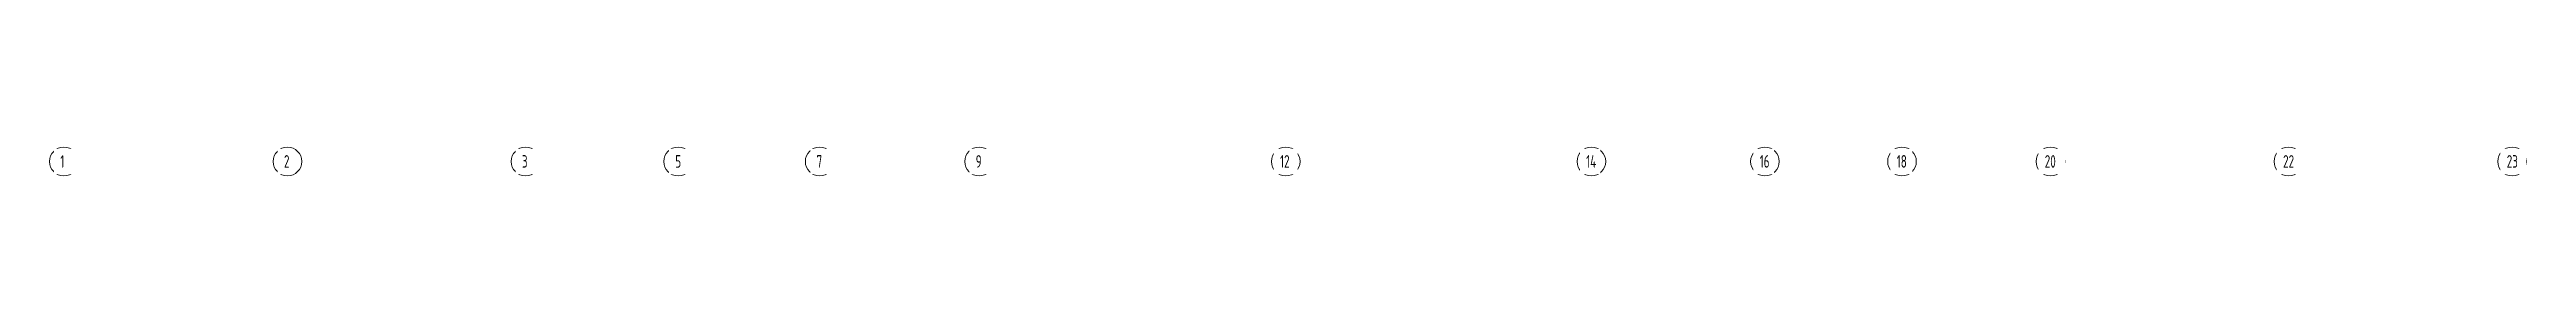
# Model space of a CAD drawing. Header units: millimetres. Extents: x -4447806 to 13389969, y -2188499 to 852203.
# Drawn here: x 4298638 to 4367853, y -619500 to -618700 of the extents above; entities that cross this region are included whole.
import ezdxf

# ---------------------------------------------------------------- set-up
doc = ezdxf.new("R2010")
doc.units = ezdxf.units.MM
doc.layers.add('АР_Оси', color=195, linetype='Continuous', lineweight=9)
doc.styles.add('ГОСТ 2.304', font='CS_Gost2304.shx')

msp = doc.modelspace()

# ---------------------------------------------------------------- linework, layer by layer
at = {"layer": 'АР_Оси', "ltscale": 0.5}
for centre in [(4299038.269, -619100.387), (4305288.269, -619100.387), (4311938.269, -619100.387), (4316203.269, -619100.387), (4320158.269, -619100.387), (4324613.269, -619100.387), (4333183.269, -619100.387), (4341723.269, -619100.387), (4346573.269, -619100.387), (4350403.269, -619100.387), (4354553.269, -619100.387), (4361203.269, -619100.387), (4367453.269, -619100.387)]:
    msp.add_circle(centre, 400, dxfattribs=at)

# ---------------------------------------------------------------- next in the draw order: texts
at = {"layer": 'АР_Оси', "char_height": 350, "attachment_point": 1, "line_spacing_factor": 1.149209, "style": 'ГОСТ 2.304', "bg_fill": 2}
for s, insert in [('{\\W0.8;1}', (4298938.448, -618922.608)), ('{\\W0.8;3}', (4311838.448, -618922.608)), ('{\\W0.8;5}', (4316122.864, -618922.608)), ('{\\W0.8;7}', (4320071.601, -618922.608)), ('{\\W0.8;9}', (4324518.603, -618922.608))]:
    msp.add_mtext(s, dxfattribs=dict(at, insert=insert))
for s, insert, width in [('{\\W0.8;2}', (4305188.448, -618922.608), 114.62878), ('{\\W0.8;12}', (4333023.78, -618922.608), 318.21817), ('{\\W0.8;14}', (4341576.63, -618922.608), 224.23577), ('{\\W0.8;16}', (4346426.63, -618922.608), 224.23577), ('{\\W0.8;18}', (4350255.803, -618922.608), 258.62776), ('{\\W0.8;20}', (4354391.979, -618922.608), 392.56079), ('{\\W0.8;22}', (4361051.933, -618922.608), 520.89044), ('{\\W0.8;23}', (4367301.843, -618922.608), 370.76242)]:
    msp.add_mtext(s, dxfattribs=dict(at, insert=insert, width=width))

doc.saveas('drawing.dxf')
